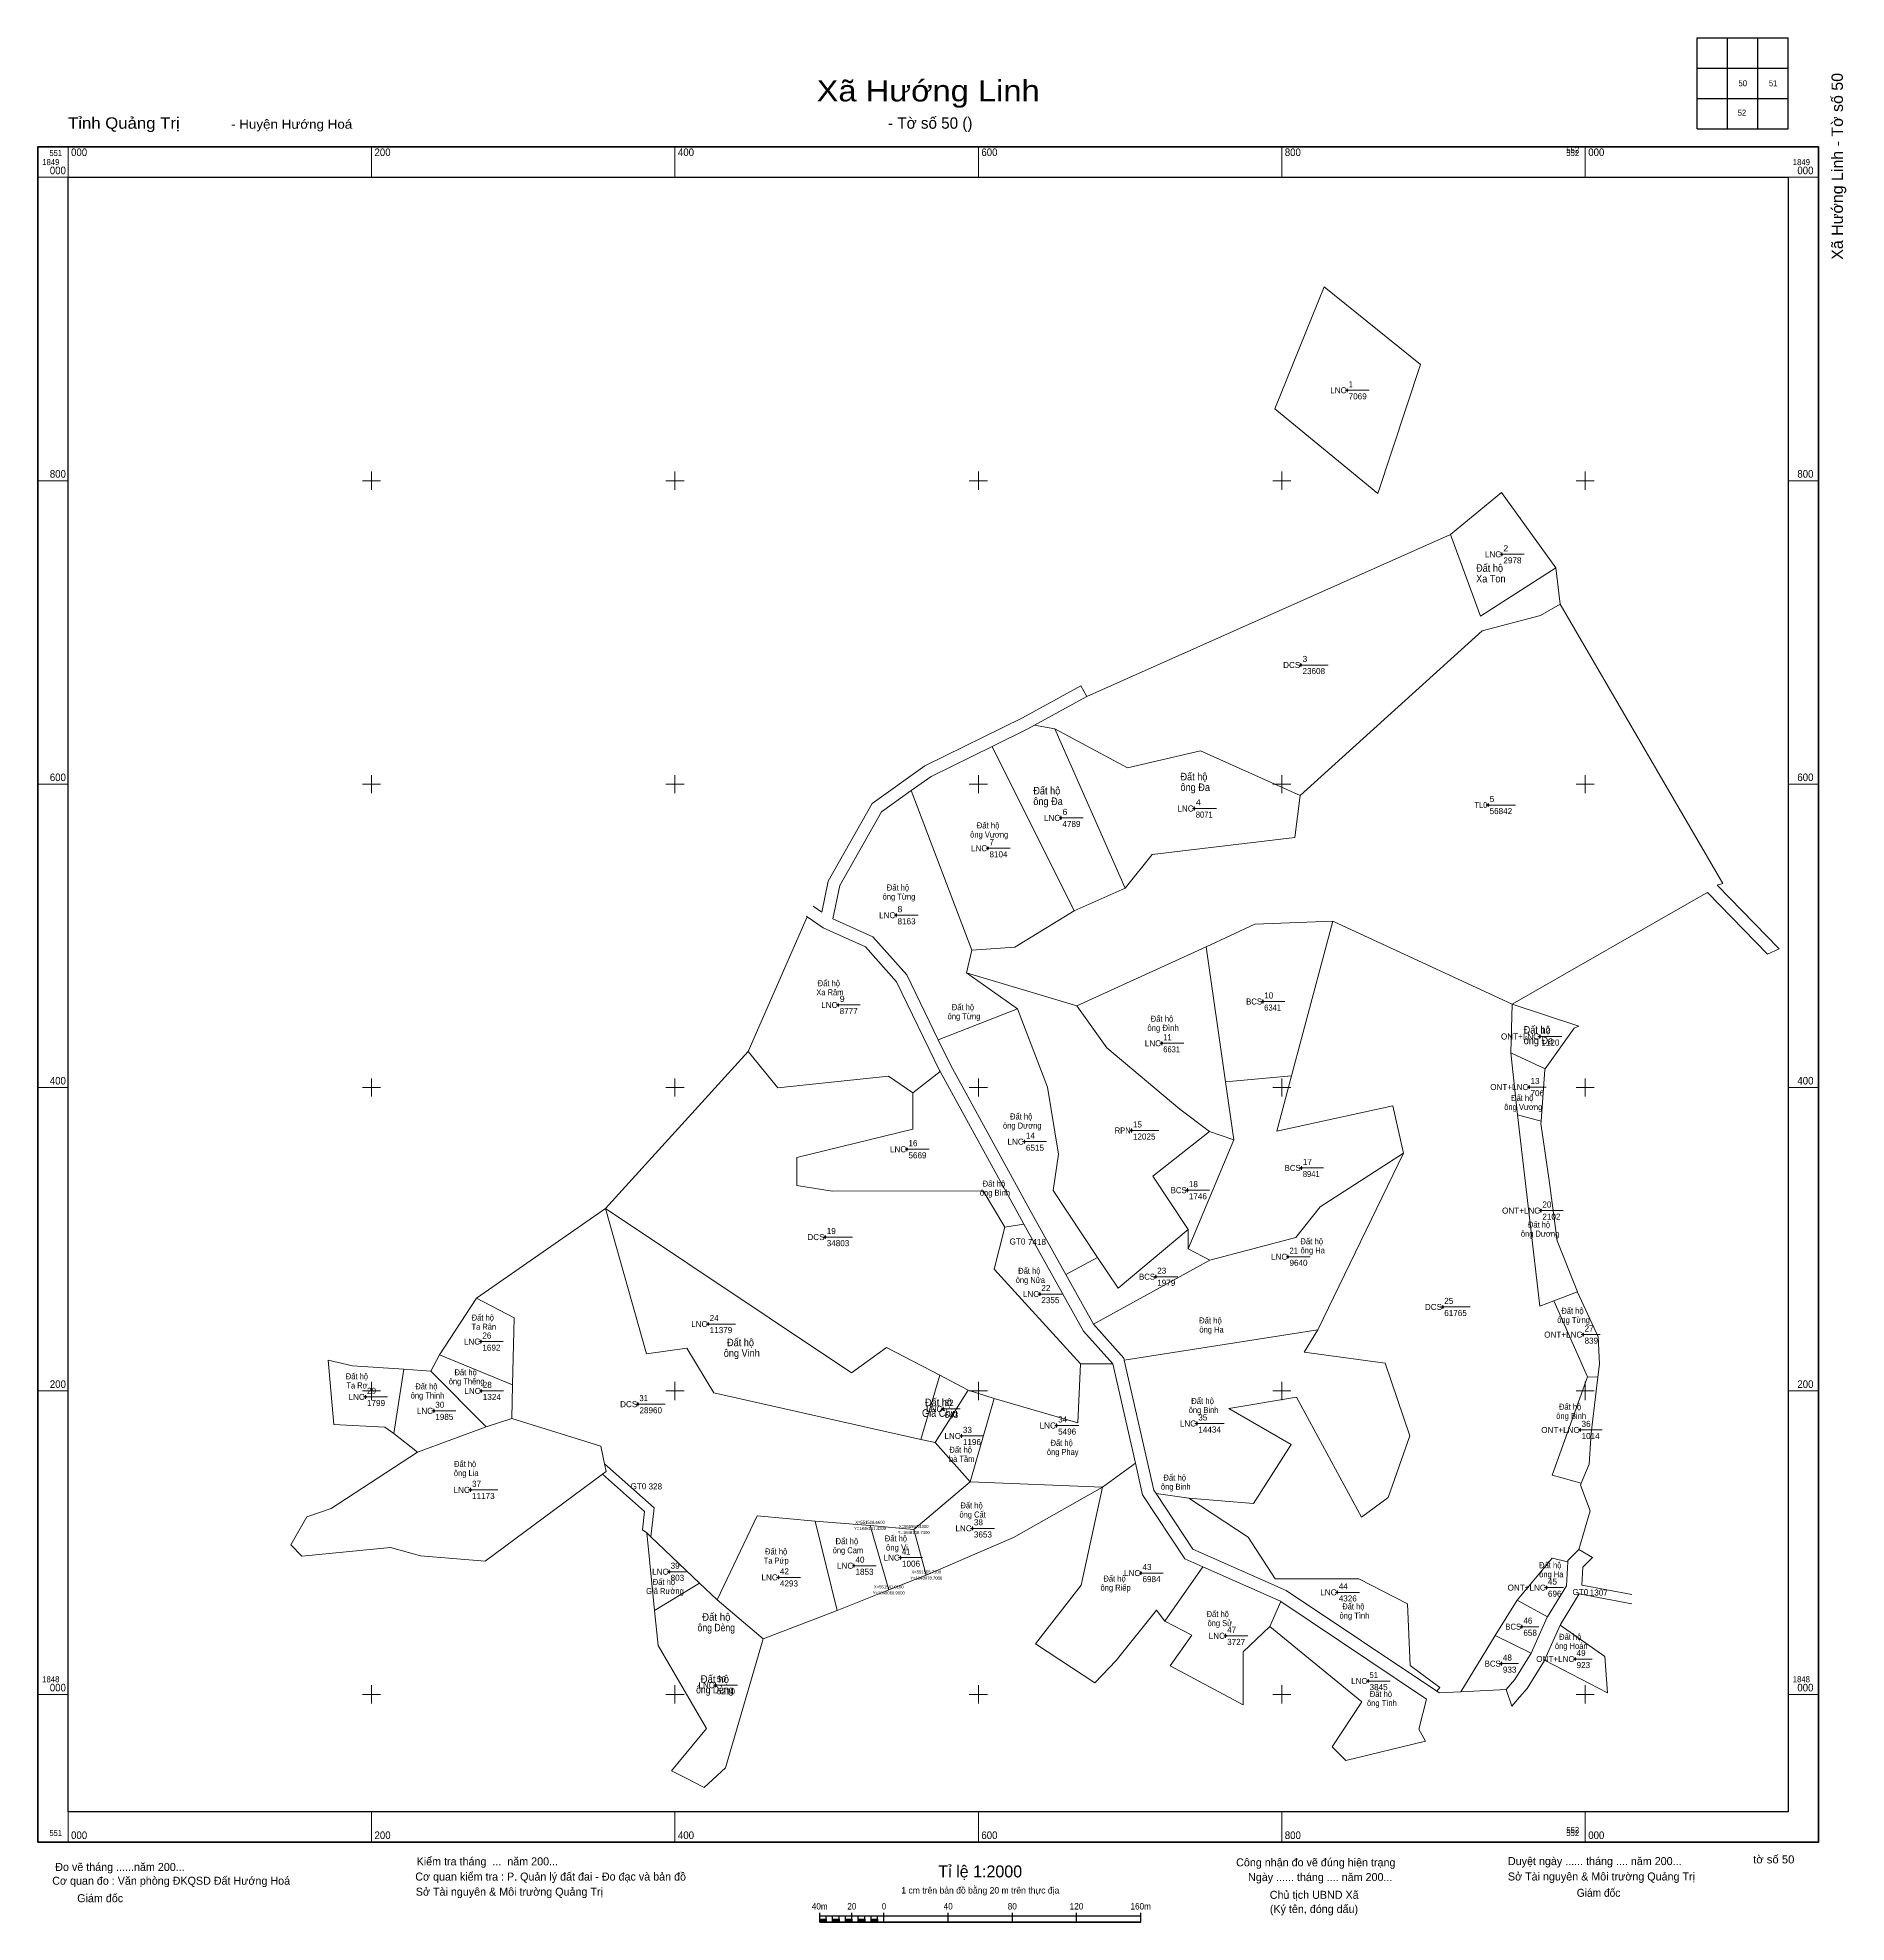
# Model space of a CAD drawing. Header units: metres. Extents: x 550980 to 552172, y 1847850 to 1849092.
import ezdxf
from ezdxf.enums import TextEntityAlignment as Align

# ---------------------------------------------------------------- set-up
doc = ezdxf.new("R2010")
doc.units = ezdxf.units.M
doc.header["$LTSCALE"] = 1.6
doc.layers.add('1', color=7, linetype='Continuous')
doc.layers.add('25', color=7, linetype='Continuous')
for name, color, linetype, lineweight in [('10', 7, 'Continuous', 13), ('11', 7, 'Continuous', 13), ('13', 7, 'Continuous', 13), ('22', 7, 'Continuous', 13), ('63', 7, 'Continuous', 13)]:
    doc.layers.add(name, color=color, linetype=linetype, lineweight=lineweight)

msp = doc.modelspace()

# ---------------------------------------------------------------- texts
at = {"layer": '1'}
for s, p in [('X=551528.6600', (551528.61, 1848112.42)), ('Y=1848111.4200', (551528.61, 1848108.42)), ('Y=1848108.7300', (551557.39, 1848105.73)), ('X=551557.4300', (551557.39, 1848109.73)), ('Y=1848078.7000', (551565.67, 1848075.7)), ('X=551565.7100', (551565.67, 1848079.7)), ('Y=1848068.9000', (551540.96, 1848065.9)), ('X=551541.0100', (551540.96, 1848069.9))]:
    msp.add_text(s, height=2, dxfattribs=at).set_placement(p, align=Align.CENTER)
at = {"layer": '13'}
for s, p in [('LNC', (551842.61, 1848857.6)), ('LNC', (551944.6, 1848749.48)), ('DCS', (551812.19, 1848676.51)), ('LNC', (551741.86, 1848581.92)), ('LNC', (551653.96, 1848575.74)), ('LNC', (551605.86, 1848555.74)), ('LNC', (551545.28, 1848511.59)), ('LNC', (551507.14, 1848452.43)), ('LNC', (551720.42, 1848427.2)), ('ONT+LNC', (551969.59, 1848431.65)), ('ONT+LNC', (551962.49, 1848398.32)), ('LNC', (551552.46, 1848357.32)), ('LNC', (551629.91, 1848362.33)), ('ONT+LNC', (551970.3, 1848316.89)), ('DCS', (551498.62, 1848299.45)), ('GT0', (551630.99, 1848296.52)), ('LNC', (551803.62, 1848286.49)), ('LNC', (551640.07, 1848261.89)), ('DCS', (551905.62, 1848253.37)), ('LNC', (551421.45, 1848242.12)), ('ONT+LNC', (551998.09, 1848235.16)), ('LNC', (551271.64, 1848230.55)), ('LNC', (551271.9, 1848198.05)), ('LNC', (551195.58, 1848194.08)), ('LNC', (551240.6, 1848184.93)), ('DCS', (551375.17, 1848189.31)), ('LNC', (551576.3, 1848186.18)), ('LNC', (551651.1, 1848175.25)), ('LNC', (551743.52, 1848176.57)), ('ONT+LNC', (551996.13, 1848172.32)), ('LNC', (551588.35, 1848168.35)), ('GT0', (551381.14, 1848135.22)), ('LNC', (551264.82, 1848132.8)), ('LNC', (551595.6, 1848107.43)), ('LNC', (551548.22, 1848088.16)), ('LNC', (551395.7, 1848078.85)), ('LNC', (551467.75, 1848075.13)), ('LNC', (551517.55, 1848082.82)), ('LNC', (551706.73, 1848077.98)), ('LNC', (551836.09, 1848065.26)), ('ONT+LNC', (551973.97, 1848068.39)), ('GT0', (552002.04, 1848065.48)), ('LNC', (551762.52, 1848036.61)), ('ONT+LNC', (551992.83, 1848021.33)), ('LNC', (551426.21, 1848004.06)), ('LNC', (551856.4, 1848006.83))]:
    msp.add_text(s, height=4, dxfattribs=at).set_placement(p, align=Align.RIGHT)
for s, width, p in [('1', 0.8, (551844.08, 1848861.6)), ('2', 1.05, (551946.07, 1848753.48)), ('3', 1.05, (551813.66, 1848680.51)), ('4', 1.1, (551743.33, 1848585.92)), ('5', 1.1, (551936.97, 1848588.23)), ('6', 1.1, (551655.43, 1848579.74)), ('8071', 0.9, (551743.33, 1848577.92)), ('8', 1.05, (551546.75, 1848515.59)), ('9', 1.1, (551508.61, 1848456.43)), ('6341', 0.9, (551788.45, 1848450.71)), ('6631', 0.9, (551721.89, 1848423.2)), ('11', 0.85, (551721.89, 1848431.2)), ('8941', 0.9, (551813.89, 1848341.01)), ('21', 0.85, (551805.09, 1848290.49)), ('31', 0.85, (551376.64, 1848193.31)), ('41', 0.85, (551549.69, 1848092.16)), ('51', 0.85, (551857.87, 1848010.83))]:
    msp.add_text(s, height=4, dxfattribs=dict(at, width=width)).set_placement(p)
for s, p in [('7069', (551844.08, 1848853.6)), ('2978', (551946.07, 1848745.48)), ('23608', (551813.66, 1848672.51)), ('4789', (551655.43, 1848571.74)), ('56842', (551936.97, 1848580.23)), ('7', (551607.33, 1848559.74)), ('8104', (551607.33, 1848551.74)), ('8163', (551546.75, 1848507.59)), ('10', (551788.45, 1848458.71)), ('8777', (551508.61, 1848448.43)), ('12', (551971.06, 1848435.65)), ('1120', (551971.06, 1848427.65)), ('13', (551963.96, 1848402.32)), ('706', (551963.96, 1848394.32)), ('15', (551701.87, 1848373.69)), ('16', (551553.93, 1848361.32)), ('6515', (551631.38, 1848358.33)), ('14', (551631.38, 1848366.33)), ('12025', (551701.87, 1848365.69)), ('5669', (551553.93, 1848353.32)), ('17', (551813.89, 1848349.01)), ('18', (551738.76, 1848334.34)), ('1746', (551738.76, 1848326.34)), ('20', (551971.77, 1848320.89)), ('2102', (551971.77, 1848312.89)), ('34803', (551500.09, 1848295.45)), ('19', (551500.09, 1848303.45)), ('7418', (551632.67, 1848296.24)), ('23', (551717.9, 1848277.31)), ('9640', (551805.09, 1848282.49)), ('22', (551641.54, 1848265.89)), ('2355', (551641.54, 1848257.89)), ('1979', (551717.9, 1848269.31)), ('24', (551422.92, 1848246.12)), ('25', (551907.09, 1848257.37)), ('61765', (551907.09, 1848249.37)), ('26', (551273.11, 1848234.55)), ('11379', (551422.92, 1848238.12)), ('27', (551999.56, 1848239.16)), ('1692', (551273.11, 1848226.55)), ('839', (551999.56, 1848231.16)), ('29', (551197.05, 1848198.08)), ('28', (551273.37, 1848202.05)), ('1799', (551197.05, 1848190.08)), ('30', (551242.07, 1848188.93)), ('1324', (551273.37, 1848194.05)), ('28960', (551376.64, 1848185.31)), ('32', (551577.77, 1848190.18)), ('1985', (551242.07, 1848180.93)), ('643', (551577.77, 1848182.18)), ('33', (551589.82, 1848172.35)), ('34', (551652.57, 1848179.25)), ('5496', (551652.57, 1848171.25)), ('35', (551744.99, 1848180.57)), ('14434', (551744.99, 1848172.57)), ('36', (551997.6, 1848176.32)), ('1196', (551589.82, 1848164.35)), ('1014', (551997.6, 1848168.32)), ('37', (551266.29, 1848136.8)), ('328', (551382.62, 1848135.11)), ('11173', (551266.29, 1848128.8)), ('38', (551597.07, 1848111.43)), ('3653', (551597.07, 1848103.43)), ('40', (551519.02, 1848086.82)), ('1006', (551549.69, 1848084.16)), ('39', (551397.17, 1848082.85)), ('803', (551397.17, 1848074.85)), ('42', (551469.22, 1848079.13)), ('1853', (551519.02, 1848078.82)), ('43', (551708.2, 1848081.98)), ('6984', (551708.2, 1848073.98)), ('45', (551975.44, 1848072.39)), ('4293', (551469.22, 1848071.13)), ('44', (551837.56, 1848069.26)), ('4326', (551837.56, 1848061.26)), ('696', (551975.44, 1848064.39)), ('1307', (552002.97, 1848065.14)), ('47', (551763.99, 1848040.61)), ('46', (551959.24, 1848046.63)), ('658', (551959.24, 1848038.63)), ('3727', (551763.99, 1848032.61)), ('48', (551945.73, 1848022.29)), ('49', (551994.3, 1848025.33)), ('933', (551945.73, 1848014.29)), ('923', (551994.3, 1848017.33)), ('50', (551427.68, 1848008.06)), ('5210', (551427.68, 1848000.06)), ('3845', (551857.87, 1848002.83))]:
    msp.add_text(s, height=4, dxfattribs=at).set_placement(p)
for s, width, p in [('TL0', 0.85, (551935.5, 1848584.23)), ('BCS', 0.95, (551786.98, 1848454.71)), ('RPN', 0.9, (551700.4, 1848369.69)), ('BCS', 0.95, (551812.42, 1848345.01)), ('BCS', 0.95, (551737.29, 1848330.34)), ('BCS', 0.95, (551716.43, 1848273.31)), ('BCS', 0.95, (551957.77, 1848042.63)), ('BCS', 0.95, (551944.26, 1848018.29))]:
    msp.add_text(s, height=4, dxfattribs=dict(at, width=width)).set_placement(p, align=Align.RIGHT)
at = {"layer": '25'}
for s, height, width, p in [('Đất hộ ', 5, 0.9, (551937.78, 1848739.94)), ('Xa Ton', 5, 0.9, (551937.79, 1848732.94)), ('Đất hộ ', 5, 0.9, (551645.95, 1848593.2)), ('Đất hộ ', 5, 0.9, (551742.95, 1848602.45)), ('ông Đa', 5, 0.9, (551742.94, 1848595.45)), ('ông Đa', 5, 0.9, (551645.94, 1848586.2)), ('Đất hộ', 4, 0.95, (551606.45, 1848570.78)), (' ông Vương', 4, 0.9, (551606.45, 1848564.78)), ('ông Từng', 4, 0.9, (551547.69, 1848523.85)), ('Đất hộ ', 4, 0.9, (551547.7, 1848529.85)), ('Xa Râm', 4, 0.9, (551502.14, 1848460.77)), ('Đất hộ ', 4, 0.9, (551502.14, 1848466.77)), ('ông Từng', 4, 0.9, (551590.54, 1848444.98)), ('Đất hộ ', 4, 0.9, (551590.54, 1848450.98)), (' ông Đình', 4, 0.95, (551721.04, 1848437.35)), ('Đất hộ', 4, 0.95, (551721.04, 1848443.35)), ('Đất hộ ', 5, 0.9, (551969.14, 1848435.56)), ('ông Đa', 5, 0.9, (551969.14, 1848428.56)), ('ông Vương', 4, 0.9, (551959.18, 1848385.19)), ('Đất hộ ', 4, 0.9, (551959.18, 1848391.19)), ('ông Dương', 4, 0.9, (551628.95, 1848372.94)), ('Đất hộ ', 4, 0.9, (551628.95, 1848378.94)), ('Đất hộ', 4, 0.95, (551610.25, 1848334.64)), (' ông Bình', 4, 0.9, (551610.25, 1848328.64)), ('Đất hộ ', 4, 0.9, (551970.24, 1848307.67)), ('Đất hộ', 4, 0.95, (551819.72, 1848296.69)), ('ông Dương', 4, 0.9, (551970.24, 1848301.67)), (' ông Ha', 4, 0.9, (551819.72, 1848290.69)), ('ông Nữa', 4, 0.85, (551634.28, 1848271.19)), ('Đất hộ ', 4, 0.9, (551634.28, 1848277.19)), ('Đất hộ ', 4, 0.9, (551274.06, 1848246.38)), ('Đất hộ ', 4, 0.9, (551992.31, 1848250.86)), ('Ta Rân', 4, 0.85, (551274.06, 1848240.38)), ('Đất hộ', 4, 0.95, (551753.01, 1848244.48)), (' ông Ha', 4, 0.9, (551753.02, 1848238.48)), ('ông Từng', 4, 0.9, (551992.31, 1848244.86)), ('ông Vinh', 5, 0.9, (551444.08, 1848222.51)), ('Đất hộ ', 5, 0.9, (551444.08, 1848229.51)), ('Đất hộ ', 4, 0.9, (551262.75, 1848210.32)), ('Đất hộ ', 4, 0.9, (551191.11, 1848207.64)), ('Ta Rơ ', 4, 0.85, (551191.11, 1848201.64)), ('Đất hộ ', 4, 0.9, (551236.89, 1848201.02)), ('ông Thếng', 4, 0.85, (551262.75, 1848204.32)), ('ông Thinh', 4, 0.9, (551236.89, 1848195.02)), ('Giã Chịu', 5, 0.9, (551574.57, 1848182.96)), ('Đất hộ ', 5, 0.9, (551574.58, 1848189.96)), (' ông Binh', 4, 0.9, (551747.78, 1848185.47)), ('Đất hộ', 4, 0.95, (551747.78, 1848191.47)), ('Đất hộ ', 4, 0.9, (551990.73, 1848187.58)), ('ông Binh', 4, 0.9, (551990.73, 1848181.58)), ('Đất hộ', 4, 0.95, (551588.33, 1848159.26)), ('Đất hộ ', 4, 0.9, (551655.61, 1848163.82)), ('Đất hộ ', 4, 0.9, (551262.44, 1848149.89)), (' bà Tầm', 4, 0.85, (551588.32, 1848153.26)), ('ông Phay', 4, 0.85, (551655.61, 1848157.82)), ('ông Lia', 4, 0.9, (551262.44, 1848143.89)), (' ông Binh', 4, 0.9, (551729.42, 1848134.93)), ('Đất hộ', 4, 0.95, (551729.42, 1848140.93)), ('Đất hộ ', 4, 0.9, (551596.22, 1848122.56)), ('ông Cất', 4, 0.85, (551596.22, 1848116.56)), ('Đất hộ', 4, 0.95, (551513.35, 1848099.01)), ('Đất hộ ', 4, 0.9, (551546.37, 1848100.81)), ('Ta Pứp ', 4, 0.85, (551467.44, 1848086.22)), ('Đất hộ ', 4, 0.9, (551467.44, 1848092.22)), (' ông Cam', 4, 0.85, (551513.35, 1848093.01)), ('ông Vi', 4, 0.95, (551546.37, 1848094.81)), ('Đất hộ ', 4, 0.9, (551393.45, 1848072.15)), ('Đất hộ ', 4, 0.9, (551690.48, 1848074.37)), ('Đất hộ ', 4, 0.9, (551977.65, 1848083.18)), ('ông Ha', 4, 0.9, (551977.65, 1848077.18)), ('Giã Rường', 4, 0.9, (551393.45, 1848066.15)), ('ông Riếp', 4, 0.9, (551690.47, 1848068.37)), ('Đất hộ', 5, 0.95, (551427.28, 1848048.54)), ('Đất hộ  ', 4, 0.9, (551759.18, 1848051)), ('ông Tình', 4, 0.9, (551847.87, 1848049.98)), ('Đất hộ ', 4, 0.9, (551847.87, 1848055.98)), ('ông Dèng', 5, 0.85, (551427.27, 1848041.54)), ('ông Sử', 4, 0.85, (551759.18, 1848045)), ('Đất hộ ', 4, 0.9, (551990.83, 1848035.95)), ('ông Hoán', 4, 0.9, (551990.82, 1848029.95)), ('ông Dèng', 5, 0.85, (551426.28, 1848000.63)), ('Đất hộ', 5, 0.95, (551426.29, 1848007.63)), ('Đất hộ ', 4, 0.9, (551866.02, 1847998.33)), ('ông Tình', 4, 0.9, (551866.02, 1847992.33))]:
    msp.add_text(s, height=height, dxfattribs=dict(at, width=width)).set_placement(p, align=Align.CENTER)
at = {"layer": '63'}
for s, height, width, p in [('Xã Hướng Linh', 14, 1.15, (551566.92, 1849050)), ('50', 4, 0.95, (552103.83, 1849060)), ('51', 4, 0.8, (552123.83, 1849060)), ('52', 4, 0.9, (552103.28, 1849040.55)), ('40m', 4.232, 0.95, (551495.47, 1847858.22)), ('20', 4.232, 0.95, (551516.62, 1847858.22)), ('0', 4.23, 0.9, (551537.8, 1847858.22)), ('40', 4.232, 0.95, (551580.12, 1847858.22)), ('80', 4.232, 0.95, (551622.4, 1847858.22)), ('120', 4.232, 0.95, (551664.69, 1847858.22)), ('160m', 4.232, 0.95, (551707.02, 1847858.22))]:
    msp.add_text(s, height=height, dxfattribs=dict(at, width=width)).set_placement(p, align=Align.CENTER)
at = {"layer": '63', "width": 1.05}
msp.add_text('Xã Hướng Linh - Tờ số 50', height=7.49, rotation=89.999, dxfattribs=at).set_placement((552169.83, 1849068.76), align=Align.RIGHT)
at = {"layer": '63'}
for s, height, width, p in [('Tỉnh Quảng Trị', 7.5, 1.1, (551000, 1849032)), (' - Huyện Hướng Hoá', 6, 1.1, (551105, 1849032)), ('1849', 4, 0.95, (550983, 1849008)), ('1849', 4, 0.95, (550983, 1849008)), ('000', 5, 0.95, (551002, 1849014)), ('200', 5, 0.95, (551202, 1849014)), ('400', 5, 0.95, (551402, 1849014)), ('600', 5, 0.95, (551602, 1849014)), ('800', 5, 0.95, (551802, 1849014)), ('000', 5, 0.95, (552002, 1849014)), ('1849', 4, 0.95, (552136.83, 1849008)), ('1849', 4, 0.95, (552136.83, 1849008)), ('000', 5, 0.95, (550988, 1849002)), ('000', 5, 0.95, (552139.83, 1849002)), ('800', 5, 0.95, (550988, 1848802)), ('800', 5, 0.95, (552139.83, 1848802)), ('600', 5, 0.95, (550988, 1848602)), ('600', 5, 0.95, (552139.83, 1848602)), ('400', 5, 0.95, (550988, 1848402)), ('400', 5, 0.95, (552139.83, 1848402)), ('200', 5, 0.95, (550988, 1848202)), ('200', 5, 0.95, (552139.83, 1848202)), ('1848', 4, 0.95, (550983, 1848008)), ('000', 5, 0.95, (550988, 1848002)), ('1848', 4, 0.95, (552136.83, 1848008)), ('000', 5, 0.95, (552139.83, 1848002)), ('000', 5, 0.95, (551002, 1847904.68)), ('200', 5, 0.95, (551202, 1847904.68)), ('400', 5, 0.95, (551402, 1847904.68)), ('600', 5, 0.95, (551602, 1847904.68)), ('800', 5, 0.95, (551802, 1847904.68)), ('000', 5, 0.95, (552002, 1847904.68)), ('tờ số 50', 5.29, 1.05, (552110.68, 1847888.61)), ('Giám đốc ', 5.29, 0.95, (551994.44, 1847866.6))]:
    msp.add_text(s, height=height, dxfattribs=dict(at, width=width)).set_placement(p)
for s, height, p in [(' - Tờ số 50 ()', 7.5, (551566.93, 1849032)), ('Tỉ lệ 1:2000', 7.902, (551601.24, 1847879.38)), ('1 cm trên bản đồ bằng 20 m trên thực địa', 4.232, (551601.29, 1847868.76))]:
    msp.add_text(s, height=height, dxfattribs=at).set_placement(p, align=Align.CENTER)
for s, width, p in [('552', 0.95, (551996, 1849016)), ('551', 0.85, (550996, 1849014)), ('552', 0.95, (551996, 1849014)), ('551', 0.85, (550996, 1847906.68)), ('552', 0.95, (551996, 1847908.68)), ('552', 0.95, (551996, 1847906.68))]:
    msp.add_text(s, height=4, dxfattribs=dict(at, width=width)).set_placement(p, align=Align.RIGHT)
for s, height, p in [('Đo vẽ tháng ......năm 200...', 5.29, (550991.57, 1847883.62)), ('Kiểm tra tháng  ...  năm 200...', 5.29, (551229.77, 1847887.3)), ('Công nhận đo vẽ đúng hiện trạng', 5.29, (551769.91, 1847886.64)), ('Duyệt ngày ...... tháng .... năm 200...', 5.29, (551949.07, 1847887.48)), ('Cơ quan đo : Văn phòng ĐKQSD Đất Hướng Hoá', 5.29, (550989.59, 1847874.54)), ('Cơ quan kiểm tra : P. Quản lý đất đai - Đo đạc và bản đồ', 5.29, (551228.87, 1847877.28)), ('Ngày ...... tháng .... năm 200...', 5.29, (551777.77, 1847876.94)), ('Sở Tài nguyên & Môi trường Quảng Trị', 5.29, (551949.04, 1847877.34)), ('Giám đốc', 5.29, (551006.05, 1847863.02)), ('Sở Tài nguyên & Môi trường Quảng Trị', 5.29, (551229.23, 1847867.32)), ('Chủ tịch UBND Xã', 5.29, (551792.08, 1847865.26)), ('(Ký tên, đóng dấu) ', 5.287, (551792.14, 1847855.94))]:
    msp.add_text(s, height=height, dxfattribs=at).set_placement(p)

# ---------------------------------------------------------------- hatches: boundary and pattern name
at = {"layer": '11'}
for points in [[(551843.23, 1848859.6, 1), (551842.93, 1848859.6, 1)], [(551945.22, 1848751.48, 1), (551944.92, 1848751.48, 1)], [(551812.81, 1848678.51, 1), (551812.51, 1848678.51, 1)], [(551936.12, 1848586.23, 1), (551935.82, 1848586.23, 1)], [(551654.58, 1848577.74, 1), (551654.28, 1848577.74, 1)], [(551742.48, 1848583.92, 1), (551742.18, 1848583.92, 1)], [(551606.48, 1848557.74, 1), (551606.18, 1848557.74, 1)], [(551545.9, 1848513.59, 1), (551545.6, 1848513.59, 1)], [(551507.76, 1848454.43, 1), (551507.46, 1848454.43, 1)], [(551787.6, 1848456.71, 1), (551787.3, 1848456.71, 1)], [(551721.04, 1848429.2, 1), (551720.74, 1848429.2, 1)], [(551970.21, 1848433.65, 1), (551969.91, 1848433.65, 1)], [(551963.11, 1848400.32, 1), (551962.81, 1848400.32, 1)], [(551630.53, 1848364.33, 1), (551630.23, 1848364.33, 1)], [(551701.02, 1848371.69, 1), (551700.72, 1848371.69, 1)], [(551553.08, 1848359.32, 1), (551552.78, 1848359.32, 1)], [(551813.04, 1848347.01, 1), (551812.74, 1848347.01, 1)], [(551737.91, 1848332.34, 1), (551737.61, 1848332.34, 1)], [(551970.92, 1848318.89, 1), (551970.62, 1848318.89, 1)], [(551499.24, 1848301.45, 1), (551498.94, 1848301.45, 1)], [(551804.24, 1848288.49, 1), (551803.94, 1848288.49, 1)], [(551717.05, 1848275.31, 1), (551716.75, 1848275.31, 1)], [(551640.69, 1848263.89, 1), (551640.39, 1848263.89, 1)], [(551906.24, 1848255.37, 1), (551905.94, 1848255.37, 1)], [(551422.07, 1848244.12, 1), (551421.77, 1848244.12, 1)], [(551998.71, 1848237.16, 1), (551998.41, 1848237.16, 1)], [(551272.26, 1848232.55, 1), (551271.96, 1848232.55, 1)], [(551272.52, 1848200.05, 1), (551272.22, 1848200.05, 1)], [(551196.2, 1848196.08, 1), (551195.9, 1848196.08, 1)], [(551375.79, 1848191.31, 1), (551375.49, 1848191.31, 1)], [(551576.92, 1848188.18, 1), (551576.62, 1848188.18, 1)], [(551241.22, 1848186.93, 1), (551240.92, 1848186.93, 1)], [(551651.72, 1848177.25, 1), (551651.42, 1848177.25, 1)], [(551744.14, 1848178.57, 1), (551743.84, 1848178.57, 1)], [(551588.97, 1848170.35, 1), (551588.67, 1848170.35, 1)], [(551996.75, 1848174.32, 1), (551996.45, 1848174.32, 1)], [(551265.44, 1848134.8, 1), (551265.14, 1848134.8, 1)], [(551596.22, 1848109.43, 1), (551595.92, 1848109.43, 1)], [(551548.84, 1848090.16, 1), (551548.54, 1848090.16, 1)], [(551396.32, 1848080.85, 1), (551396.02, 1848080.85, 1)], [(551468.37, 1848077.13, 1), (551468.07, 1848077.13, 1)], [(551518.17, 1848084.82, 1), (551517.87, 1848084.82, 1)], [(551707.35, 1848079.98, 1), (551707.05, 1848079.98, 1)], [(551836.71, 1848067.26, 1), (551836.41, 1848067.26, 1)], [(551974.59, 1848070.39, 1), (551974.29, 1848070.39, 1)], [(551763.14, 1848038.61, 1), (551762.84, 1848038.61, 1)], [(551958.39, 1848044.63, 1), (551958.09, 1848044.63, 1)], [(551944.88, 1848020.29, 1), (551944.58, 1848020.29, 1)], [(551993.45, 1848023.33, 1), (551993.15, 1848023.33, 1)], [(551426.83, 1848006.06, 1), (551426.53, 1848006.06, 1)], [(551857.02, 1848008.83, 1), (551856.72, 1848008.83, 1)]]:
    msp.add_hatch(color=256, dxfattribs=at).paths.add_polyline_path(points)
at = {"layer": '63'}
for points in [[(551495.48, 1847849.78), (551495.48, 1847851.92), (551499.76, 1847851.92), (551499.76, 1847849.78)], [(551503.98, 1847849.78), (551503.98, 1847851.92), (551508.18, 1847851.92), (551508.18, 1847849.78)], [(551512.4, 1847849.78), (551512.4, 1847851.92), (551516.68, 1847851.92), (551516.68, 1847849.78)], [(551520.88, 1847849.78), (551520.88, 1847851.92), (551525.12, 1847851.92), (551525.12, 1847849.78)], [(551529.38, 1847849.78), (551529.38, 1847851.92), (551533.6, 1847851.92), (551533.6, 1847849.78)]]:
    msp.add_hatch(color=256, dxfattribs=at).paths.add_polyline_path(points)

# ---------------------------------------------------------------- linework, layer by layer
at = {"layer": '10'}
for p, q in [((551863.34, 1848791.51), (551891.5, 1848876.67)), ((551671.44, 1848657.7), (551911.22, 1848764.47)), ((551980.59, 1848742.51), (551983.59, 1848718.6)), ((551970.63, 1848711.06), (551932.05, 1848701.06)), ((551970.63, 1848711.06), (551983.59, 1848718.6)), ((551932.05, 1848701.06), (551812.18, 1848592.56)), ((551667.61, 1848664.72), (551671.44, 1848657.7)), ((551637.01, 1848638.91), (551650.34, 1848636.43)), ((551696.81, 1848531.41), (551650.34, 1848636.43)), ((551609.05, 1848624.89), (551663.07, 1848516.58)), ((551812.18, 1848592.56), (551746.35, 1848621.91)), ((551696.81, 1848531.41), (551714.53, 1848553.59)), ((551663.07, 1848516.58), (551696.81, 1848531.41)), ((552077.69, 1848526.94), (551951.79, 1848454.98)), ((552087.07, 1848533.44), (552127.78, 1848491.41)), ((551487.26, 1848512.43), (551486.63, 1848512.86)), ((551491.17, 1848519.45), (551496.87, 1848515.53)), ((551833.71, 1848509.62), (551951.79, 1848454.98)), ((551762.87, 1848403.8), (551750.21, 1848492.81)), ((551573.53, 1848431.5), (551552.79, 1848474.27)), ((551625.91, 1848451.94), (551573.53, 1848431.5)), ((551992.8, 1848439.14), (551973.59, 1848412.32)), ((551995.89, 1848440.39), (551992.8, 1848439.14)), ((551574.82, 1848410.59), (551574.44, 1848411.28)), ((551973.33, 1848411.95), (551970.89, 1848377.86)), ((551973.59, 1848412.32), (551973.33, 1848411.95)), ((551556.73, 1848396.44), (551574.82, 1848410.59)), ((551628.42, 1848312.9), (551574.82, 1848410.59)), ((551768.31, 1848365.6), (551762.87, 1848403.8)), ((551880.3, 1848356.65), (551873.11, 1848387.99)), ((551970.89, 1848377.86), (551970.78, 1848376.34)), ((551752.3, 1848371.09), (551715.04, 1848341.49)), ((551768.31, 1848365.6), (551752.3, 1848371.09)), ((551823.71, 1848240.32), (551880.3, 1848356.65)), ((551880.3, 1848356.65), (551825.29, 1848321.47)), ((551715.04, 1848341.49), (551738.23, 1848306.51)), ((551617.37, 1848308.06), (551603.1, 1848332)), ((551354.29, 1848320.33), (551269.12, 1848261.1)), ((551628.42, 1848312.9), (551630.05, 1848309.97)), ((551657.74, 1848276.73), (551635.28, 1848317.02)), ((551617.37, 1848308.06), (551630.05, 1848309.97)), ((551738.23, 1848306.51), (551738.27, 1848293.6)), ((551678.63, 1848287.98), (551657.74, 1848276.73)), ((551752.5, 1848286.25), (551675.92, 1848244.12)), ((551244.94, 1848223.78), (551269.12, 1848261.1)), ((551269.12, 1848261.1), (551294.04, 1848248.25)), ((551979.38, 1848259.39), (552001.55, 1848209.41)), ((551294.04, 1848248.25), (551292.85, 1848204)), ((551823.71, 1848240.32), (551696.19, 1848220.33)), ((551214.81, 1848171.87), (551221.35, 1848214.3)), ((551221.35, 1848214.3), (551239.02, 1848213.08)), ((551239.02, 1848213.08), (551244.94, 1848223.78)), ((551275.57, 1848176.32), (551239.02, 1848213.08)), ((551292.85, 1848204), (551244.94, 1848223.78)), ((551667.36, 1848217.81), (551688.56, 1848217.82)), ((552008.34, 1848209.04), (552009.36, 1848217.68)), ((551292.85, 1848204), (551292.42, 1848181.85)), ((551574.51, 1848210.43), (551562.16, 1848167.91)), ((551593.28, 1848200.54), (551571.51, 1848165.93)), ((551574.51, 1848210.43), (551593.28, 1848200.54)), ((551610.46, 1848195.09), (551593.28, 1848200.54)), ((552008.34, 1848209.04), (552001.55, 1848209.41)), ((552008.34, 1848209.04), (552003.99, 1848172.3)), ((551562.16, 1848167.91), (551425.68, 1848198.78)), ((551594.67, 1848140.17), (551610.46, 1848195.09)), ((551214.81, 1848171.87), (551208.9, 1848176.12)), ((551275.57, 1848176.32), (551230.27, 1848159.57)), ((551292.42, 1848181.85), (551275.57, 1848176.32)), ((551351.12, 1848163.55), (551292.42, 1848181.85)), ((551230.27, 1848159.57), (551214.81, 1848171.87)), ((551351.12, 1848163.55), (551353.64, 1848151.92)), ((551571.51, 1848165.93), (551562.16, 1848167.91)), ((551571.51, 1848165.93), (551594.67, 1848140.17)), ((551230.27, 1848159.57), (551173.48, 1848122.55)), ((551386.31, 1848122.92), (551353.64, 1848151.92)), ((551353.64, 1848151.92), (551354.72, 1848146.96)), ((551703.49, 1848152.38), (551681.77, 1848136.69)), ((551352.25, 1848145.13), (551354.72, 1848146.96)), ((551681.77, 1848136.69), (551594.67, 1848140.17)), ((551997.38, 1848139.24), (551996.86, 1848138)), ((551681.77, 1848136.69), (551623.2, 1848103.35)), ((551736.06, 1848089.39), (551708.26, 1848131.47)), ((551738.67, 1848129.45), (551717.27, 1848132.36)), ((551738.67, 1848129.45), (551781.33, 1848125.87)), ((551384.2, 1848103.85), (551386.31, 1848122.92)), ((551381.47, 1848106.45), (551378.68, 1848108.47)), ((551381.47, 1848106.45), (551384.2, 1848103.85)), ((551386.57, 1848055.26), (551381.47, 1848106.45)), ((551623.2, 1848103.35), (551565.71, 1848078.7)), ((551747.9, 1848084.16), (551736.06, 1848089.39)), ((551978.29, 1848089.77), (551955.12, 1848062.19)), ((551988.53, 1848087.32), (551978.29, 1848089.77)), ((551995.87, 1848095.57), (552004.75, 1848090.3)), ((551722.87, 1848048.27), (551747.9, 1848084.16)), ((551799.08, 1848061.55), (551747.9, 1848084.16)), ((551988.53, 1848087.32), (551987.66, 1848071.67)), ((551416.12, 1848073.42), (551386.57, 1848055.26)), ((551987.66, 1848071.67), (551975.05, 1848051.02)), ((551386.57, 1848055.26), (551388.86, 1848032.23)), ((551427.79, 1848062.3), (551458.07, 1848036.56)), ((551506.84, 1848055.41), (551458.07, 1848036.56)), ((551799.41, 1848061.33), (551799.08, 1848061.55)), ((551799.41, 1848061.33), (551895.46, 1847996.97)), ((551955.12, 1848062.19), (551975.05, 1848051.02)), ((551792.2, 1848044.75), (551852.75, 1847995.1)), ((551964.29, 1848027.08), (551940.73, 1848038.81)), ((551983.57, 1848045.65), (551973.23, 1848022.54)), ((551983.57, 1848045.65), (551983.81, 1848046.18)), ((551983.57, 1848045.65), (552012.89, 1848024.99)), ((551458.07, 1848036.56), (551433.39, 1847951.66)), ((551676.76, 1848007.58), (551637.59, 1848033.3)), ((551964.29, 1848027.08), (551964.39, 1848027.24)), ((551676.76, 1848007.58), (551690.94, 1848022.37)), ((551774.55, 1847993.06), (551726.5, 1848018.77)), ((551973.23, 1848022.54), (552014.73, 1848001.02)), ((552014.73, 1848001.02), (552012.89, 1848024.99)), ((551902.09, 1848002.17), (551904.27, 1848004.45)), ((551917.93, 1848001.78), (551903.64, 1848001.13)), ((551917.93, 1848001.78), (551947.84, 1848003.14)), ((551412.14, 1847942.35), (551408.23, 1847944.37))]:
    msp.add_line(p, q, dxfattribs=at)
for points in [[(551863.34, 1848791.51), (551795.34, 1848847.28), (551827.87, 1848927.69), (551891.5, 1848876.67)], [(551980.59, 1848742.51), (551944.92, 1848792.21), (551911.22, 1848764.47)], [(551980.59, 1848742.51), (551931, 1848710.75), (551911.22, 1848764.47)], [(552087.07, 1848533.44), (552090.68, 1848534.43), (551983.59, 1848718.6)], [(551667.61, 1848664.72), (551629.05, 1848643.68), (551564.83, 1848612.02), (551530.11, 1848587.24), (551501.06, 1848536.06), (551496.87, 1848515.53)], [(551555.72, 1848595.69), (551568.92, 1848605.11), (551609.05, 1848624.89), (551632.56, 1848636.48), (551637.01, 1848638.91), (551671.44, 1848657.7)], [(551650.34, 1848636.43), (551698.39, 1848610.72), (551746.35, 1848621.91)], [(551555.72, 1848595.69), (551536.2, 1848581.75), (551508.64, 1848533.21), (551504.14, 1848511.13), (551530.47, 1848499.26), (551552.79, 1848474.27)], [(551555.72, 1848595.69), (551595.6, 1848490.59), (551592.23, 1848475.72)], [(551812.18, 1848592.56), (551808.7, 1848564.88), (551714.53, 1848553.59)], [(552077.69, 1848526.94), (552080.62, 1848528.61), (552120.15, 1848487.81), (552127.78, 1848491.41)], [(551487.26, 1848512.43), (551448.24, 1848423.84), (551467.85, 1848399.91)], [(551487.26, 1848512.43), (551497.61, 1848505.31), (551525.62, 1848492.67), (551546.08, 1848469.77), (551574.44, 1848411.28)], [(551595.6, 1848490.59), (551624.03, 1848492.51), (551663.07, 1848516.58)], [(551762.87, 1848403.8), (551806.5, 1848407.77), (551833.71, 1848509.62), (551782.17, 1848507.65), (551750.21, 1848492.81)], [(551750.21, 1848492.81), (551665, 1848453.87), (551684.62, 1848426.26)], [(551665, 1848453.87), (551592.23, 1848475.72), (551625.91, 1848451.94), (551645.58, 1848400.34)], [(551995.89, 1848440.39), (551951.79, 1848454.98), (551950.98, 1848422.79), (551973.59, 1848412.32)], [(551448.24, 1848423.84), (551354.29, 1848320.33), (551516.3, 1848211.91)], [(551573.53, 1848431.5), (551581.59, 1848414.89), (551635.28, 1848317.02)], [(551752.3, 1848371.09), (551732.71, 1848385.8), (551684.62, 1848426.26)], [(551950.98, 1848422.79), (551955.43, 1848381.95), (551970.89, 1848377.86)], [(551556.73, 1848396.44), (551540.7, 1848407.47), (551467.85, 1848399.91)], [(551678.63, 1848287.98), (551649.31, 1848332.11), (551652.8, 1848356.1), (551645.58, 1848400.34)], [(551806.5, 1848407.77), (551796.73, 1848371.2), (551873.11, 1848387.99)], [(551556.73, 1848396.44), (551556.78, 1848372.46), (551480.4, 1848353.83), (551480.45, 1848335.39), (551503.56, 1848331.75), (551603.1, 1848332)], [(551955.43, 1848381.95), (551970.03, 1848255.84), (551979.38, 1848259.39), (551994.9, 1848265.28)], [(551994.9, 1848265.28), (551981.44, 1848298.88), (551976.23, 1848338.64), (551970.78, 1848376.34)], [(551768.31, 1848365.6), (551738.27, 1848293.6), (551752.5, 1848286.25)], [(551354.29, 1848320.33), (551381.19, 1848224.49), (551407.84, 1848228.24), (551425.68, 1848198.78)], [(551752.5, 1848286.25), (551809.34, 1848301.15), (551825.29, 1848321.47)], [(551610.46, 1848195.09), (551665.67, 1848179.07), (551667.36, 1848217.81), (551610.33, 1848280.38), (551617.37, 1848308.06)], [(551630.05, 1848309.97), (551669.35, 1848239.47), (551688.56, 1848217.82), (551703.49, 1848152.38), (551708.26, 1848131.47)], [(551678.63, 1848287.98), (551692.12, 1848267.67), (551738.23, 1848306.51)], [(551717.27, 1848132.36), (551715.74, 1848134.68), (551696.19, 1848220.33), (551695.9, 1848221.59), (551675.92, 1848244.12), (551657.74, 1848276.73)], [(551994.9, 1848265.28), (551995, 1848265.02), (552008.57, 1848235.67), (552009.36, 1848217.68)], [(551823.71, 1848240.32), (551814.86, 1848225.55), (551868.2, 1848218.3), (551884.31, 1848170.39), (551870.19, 1848129.78), (551852.45, 1848116.83), (551809.6, 1848196.02), (551765.18, 1848188.54), (551806.12, 1848164.66), (551781.33, 1848125.87)], [(551574.51, 1848210.43), (551539.36, 1848228.56), (551516.3, 1848211.91)], [(551221.35, 1848214.3), (551187.47, 1848216.64), (551171.47, 1848220.29), (551175.13, 1848177.88), (551208.9, 1848176.12)], [(551997.38, 1848139.24), (551978.31, 1848144.59), (552001.55, 1848209.41)], [(551997.38, 1848139.24), (552002.64, 1848151.71), (552003.99, 1848172.3)], [(551352.25, 1848145.13), (551274.88, 1848087.75), (551232.21, 1848091.34), (551212.65, 1848096.82), (551154.01, 1848091.15), (551146.88, 1848098.51), (551157.5, 1848116.98), (551173.48, 1848122.55)], [(551352.25, 1848145.13), (551380.01, 1848120.49), (551378.68, 1848108.47)], [(551384.2, 1848103.85), (551416.12, 1848073.42), (551427.79, 1848062.3), (551454.32, 1848117.7), (551492.51, 1848114.24), (551528.66, 1848111.42), (551557.43, 1848108.73), (551594.67, 1848140.17)], [(551995.87, 1848095.57), (552003.24, 1848120.96), (551996.86, 1848138)], [(551681.77, 1848136.69), (551667.71, 1848072.11), (551637.59, 1848033.3)], [(551717.27, 1848132.36), (551741.45, 1848095.76), (551802.95, 1848068.59)], [(551738.67, 1848129.45), (551777.83, 1848103.73), (551795.67, 1848076.11), (551850.77, 1848076.25), (551882.81, 1848059.73), (551884.68, 1848019.15), (551904.27, 1848004.45)], [(551541.01, 1848068.9), (551506.84, 1848055.41), (551492.51, 1848114.24)], [(551557.43, 1848108.73), (551565.71, 1848078.7), (551541.01, 1848068.9), (551528.66, 1848111.42)], [(551995.87, 1848095.57), (551988.59, 1848088.32), (551988.53, 1848087.32)], [(552004.75, 1848090.3), (551998.35, 1848083.93), (551997.69, 1848071.98), (552030.83, 1848065.88)], [(551903.64, 1848001.13), (551902.09, 1848002.17), (551802.95, 1848068.59)], [(552030.83, 1848059.77), (551996.02, 1848066.18), (551983.81, 1848046.18)], [(551722.87, 1848048.27), (551717.52, 1848055.63), (551690.94, 1848022.37)], [(551774.55, 1847993.06), (551774.46, 1848028.1), (551792.2, 1848044.75), (551799.41, 1848061.33)], [(551917.93, 1848001.78), (551940.73, 1848038.81), (551955.12, 1848062.19)], [(551975.05, 1848051.02), (551974.96, 1848050.88), (551964.39, 1848027.24)], [(551722.87, 1848048.27), (551740.67, 1848039.09), (551726.5, 1848018.77)], [(551408.23, 1847944.37), (551397.85, 1847949.73), (551420.89, 1847977.45), (551388.86, 1848032.23)], [(551947.84, 1848003.14), (551953.71, 1848009.76), (551964.29, 1848027.08)], [(551973.23, 1848022.54), (551973.19, 1848022.44), (551961.81, 1848003.82)], [(551947.84, 1848003.14), (551951.61, 1847992.3), (551956.72, 1847998.07), (551961.81, 1848003.82)], [(551894.79, 1847969.21), (551842.18, 1847956.34), (551833.27, 1847965.54), (551852.75, 1847995.1)], [(551895.46, 1847996.97), (551890.28, 1847977.11), (551894.79, 1847969.21)], [(551412.14, 1847942.35), (551419.2, 1847938.71), (551433.39, 1847951.66)]]:
    msp.add_lwpolyline(points, dxfattribs=at)
at = {"layer": '11'}
for p, q in [((551842.45, 1848859.6), (551841.83, 1848859.6)), ((551843.08, 1848860.85), (551843.08, 1848860.22)), ((551843.08, 1848858.98), (551843.08, 1848858.35)), ((551844.33, 1848859.6), (551843.7, 1848859.6)), ((551944.44, 1848751.48), (551943.82, 1848751.48)), ((551945.07, 1848752.73), (551945.07, 1848752.1)), ((551945.07, 1848750.86), (551945.07, 1848750.23)), ((551946.32, 1848751.48), (551945.69, 1848751.48)), ((551812.04, 1848678.51), (551811.41, 1848678.51)), ((551812.66, 1848679.76), (551812.66, 1848679.14)), ((551812.66, 1848677.88), (551812.66, 1848677.26)), ((551813.91, 1848678.51), (551813.28, 1848678.51)), ((551742.33, 1848585.17), (551742.33, 1848584.54)), ((551935.34, 1848586.23), (551934.72, 1848586.23)), ((551935.97, 1848587.48), (551935.97, 1848586.86)), ((551935.97, 1848585.6), (551935.97, 1848584.98)), ((551937.22, 1848586.23), (551936.6, 1848586.23)), ((551653.81, 1848577.74), (551653.18, 1848577.74)), ((551654.43, 1848578.99), (551654.43, 1848578.36)), ((551654.43, 1848577.12), (551654.43, 1848576.49)), ((551655.68, 1848577.74), (551655.06, 1848577.74)), ((551741.7, 1848583.92), (551741.08, 1848583.92)), ((551742.33, 1848583.3), (551742.33, 1848582.67)), ((551743.58, 1848583.92), (551742.95, 1848583.92)), ((551605.7, 1848557.74), (551605.08, 1848557.74)), ((551606.33, 1848558.99), (551606.33, 1848558.36)), ((551606.33, 1848557.12), (551606.33, 1848556.49)), ((551607.58, 1848557.74), (551606.95, 1848557.74)), ((551545.12, 1848513.59), (551544.5, 1848513.59)), ((551545.75, 1848514.84), (551545.75, 1848514.22)), ((551545.75, 1848512.96), (551545.75, 1848512.34)), ((551547, 1848513.59), (551546.38, 1848513.59)), ((551506.98, 1848454.43), (551506.36, 1848454.43)), ((551507.61, 1848455.68), (551507.61, 1848455.06)), ((551507.61, 1848453.8), (551507.61, 1848453.18)), ((551508.86, 1848454.43), (551508.24, 1848454.43)), ((551786.82, 1848456.71), (551786.2, 1848456.71)), ((551787.45, 1848457.96), (551787.45, 1848457.34)), ((551787.45, 1848456.08), (551787.45, 1848455.46)), ((551788.7, 1848456.71), (551788.07, 1848456.71)), ((551720.26, 1848429.2), (551719.64, 1848429.2)), ((551720.89, 1848430.45), (551720.89, 1848429.82)), ((551720.89, 1848428.58), (551720.89, 1848427.95)), ((551722.14, 1848429.2), (551721.52, 1848429.2)), ((551969.44, 1848433.65), (551968.81, 1848433.65)), ((551970.06, 1848434.9), (551970.06, 1848434.28)), ((551970.06, 1848433.02), (551970.06, 1848432.4)), ((551971.31, 1848433.65), (551970.69, 1848433.65)), ((551962.34, 1848400.32), (551961.71, 1848400.32)), ((551962.96, 1848401.57), (551962.96, 1848400.94)), ((551962.96, 1848399.7), (551962.96, 1848399.07)), ((551964.21, 1848400.32), (551963.58, 1848400.32)), ((551629.76, 1848364.33), (551629.13, 1848364.33)), ((551630.38, 1848365.58), (551630.38, 1848364.96)), ((551630.38, 1848363.7), (551630.38, 1848363.08)), ((551631.63, 1848364.33), (551631, 1848364.33)), ((551700.24, 1848371.69), (551699.62, 1848371.69)), ((551700.87, 1848372.94), (551700.87, 1848372.32)), ((551700.87, 1848371.06), (551700.87, 1848370.44)), ((551702.12, 1848371.69), (551701.5, 1848371.69)), ((551552.31, 1848359.32), (551551.68, 1848359.32)), ((551552.93, 1848360.57), (551552.93, 1848359.94)), ((551552.93, 1848358.7), (551552.93, 1848358.07)), ((551554.18, 1848359.32), (551553.56, 1848359.32)), ((551812.26, 1848347.01), (551811.64, 1848347.01)), ((551812.89, 1848348.26), (551812.89, 1848347.64)), ((551812.89, 1848346.38), (551812.89, 1848345.76)), ((551814.14, 1848347.01), (551813.52, 1848347.01)), ((551737.14, 1848332.34), (551736.51, 1848332.34)), ((551737.76, 1848333.59), (551737.76, 1848332.96)), ((551737.76, 1848331.72), (551737.76, 1848331.09)), ((551739.01, 1848332.34), (551738.38, 1848332.34)), ((551970.14, 1848318.89), (551969.52, 1848318.89)), ((551970.77, 1848320.14), (551970.77, 1848319.52)), ((551970.77, 1848318.26), (551970.77, 1848317.64)), ((551972.02, 1848318.89), (551971.4, 1848318.89)), ((551498.46, 1848301.45), (551497.84, 1848301.45)), ((551499.09, 1848302.7), (551499.09, 1848302.08)), ((551499.09, 1848300.82), (551499.09, 1848300.2)), ((551500.34, 1848301.45), (551499.72, 1848301.45)), ((551803.46, 1848288.49), (551802.84, 1848288.49)), ((551804.09, 1848289.74), (551804.09, 1848289.12)), ((551804.09, 1848287.86), (551804.09, 1848287.24)), ((551805.34, 1848288.49), (551804.72, 1848288.49)), ((551716.28, 1848275.31), (551715.65, 1848275.31)), ((551716.9, 1848276.56), (551716.9, 1848275.94)), ((551716.9, 1848274.68), (551716.9, 1848274.06)), ((551718.15, 1848275.31), (551717.52, 1848275.31)), ((551639.92, 1848263.89), (551639.29, 1848263.89)), ((551640.54, 1848265.14), (551640.54, 1848264.52)), ((551640.54, 1848263.26), (551640.54, 1848262.64)), ((551641.79, 1848263.89), (551641.16, 1848263.89)), ((551905.46, 1848255.37), (551904.84, 1848255.37)), ((551906.09, 1848256.62), (551906.09, 1848256)), ((551906.09, 1848254.74), (551906.09, 1848254.12)), ((551907.34, 1848255.37), (551906.72, 1848255.37)), ((551421.3, 1848244.12), (551420.67, 1848244.12)), ((551421.92, 1848245.37), (551421.92, 1848244.74)), ((551421.92, 1848243.5), (551421.92, 1848242.87)), ((551423.17, 1848244.12), (551422.55, 1848244.12)), ((551997.94, 1848237.16), (551997.31, 1848237.16)), ((551998.56, 1848238.41), (551998.56, 1848237.78)), ((551999.81, 1848237.16), (551999.19, 1848237.16)), ((551271.48, 1848232.55), (551270.86, 1848232.55)), ((551272.11, 1848233.8), (551272.11, 1848233.18)), ((551272.11, 1848231.92), (551272.11, 1848231.3)), ((551273.36, 1848232.55), (551272.74, 1848232.55)), ((551998.56, 1848236.54), (551998.56, 1848235.91)), ((551271.74, 1848200.05), (551271.12, 1848200.05)), ((551272.37, 1848201.3), (551272.37, 1848200.68)), ((551273.62, 1848200.05), (551273, 1848200.05)), ((551195.43, 1848196.08), (551194.8, 1848196.08)), ((551196.05, 1848197.33), (551196.05, 1848196.7)), ((551196.05, 1848195.46), (551196.05, 1848194.83)), ((551197.3, 1848196.08), (551196.68, 1848196.08)), ((551241.07, 1848188.18), (551241.07, 1848187.56)), ((551272.37, 1848199.42), (551272.37, 1848198.8)), ((551375.02, 1848191.31), (551374.39, 1848191.31)), ((551375.64, 1848192.56), (551375.64, 1848191.94)), ((551375.64, 1848190.68), (551375.64, 1848190.06)), ((551376.89, 1848191.31), (551376.26, 1848191.31)), ((551576.14, 1848188.18), (551575.52, 1848188.18)), ((551576.77, 1848189.43), (551576.77, 1848188.8)), ((551576.77, 1848187.56), (551576.77, 1848186.93)), ((551578.02, 1848188.18), (551577.4, 1848188.18)), ((551240.44, 1848186.93), (551239.82, 1848186.93)), ((551241.07, 1848186.3), (551241.07, 1848185.68)), ((551242.32, 1848186.93), (551241.69, 1848186.93)), ((551650.94, 1848177.25), (551650.32, 1848177.25)), ((551651.57, 1848178.5), (551651.57, 1848177.88)), ((551651.57, 1848176.62), (551651.57, 1848176)), ((551652.82, 1848177.25), (551652.19, 1848177.25)), ((551743.36, 1848178.57), (551742.74, 1848178.57)), ((551743.99, 1848179.82), (551743.99, 1848179.2)), ((551743.99, 1848177.94), (551743.99, 1848177.32)), ((551745.24, 1848178.57), (551744.62, 1848178.57)), ((551996.6, 1848175.57), (551996.6, 1848174.94)), ((551588.19, 1848170.35), (551587.57, 1848170.35)), ((551588.82, 1848171.6), (551588.82, 1848170.98)), ((551588.82, 1848169.72), (551588.82, 1848169.1)), ((551590.07, 1848170.35), (551589.44, 1848170.35)), ((551995.98, 1848174.32), (551995.35, 1848174.32)), ((551996.6, 1848173.7), (551996.6, 1848173.07)), ((551997.85, 1848174.32), (551997.22, 1848174.32)), ((551264.66, 1848134.8), (551264.04, 1848134.8)), ((551265.29, 1848136.05), (551265.29, 1848135.42)), ((551265.29, 1848134.18), (551265.29, 1848133.55)), ((551266.54, 1848134.8), (551265.92, 1848134.8)), ((551595.44, 1848109.43), (551594.82, 1848109.43)), ((551596.07, 1848110.68), (551596.07, 1848110.06)), ((551596.07, 1848108.8), (551596.07, 1848108.18)), ((551597.32, 1848109.43), (551596.69, 1848109.43)), ((551548.06, 1848090.16), (551547.44, 1848090.16)), ((551548.69, 1848091.41), (551548.69, 1848090.78)), ((551548.69, 1848089.54), (551548.69, 1848088.91)), ((551549.94, 1848090.16), (551549.31, 1848090.16)), ((551395.55, 1848080.85), (551394.92, 1848080.85)), ((551396.17, 1848082.1), (551396.17, 1848081.48)), ((551396.17, 1848080.22), (551396.17, 1848079.6)), ((551397.42, 1848080.85), (551396.8, 1848080.85)), ((551467.6, 1848077.13), (551466.97, 1848077.13)), ((551468.22, 1848078.38), (551468.22, 1848077.76)), ((551468.22, 1848076.5), (551468.22, 1848075.88)), ((551469.47, 1848077.13), (551468.84, 1848077.13)), ((551517.4, 1848084.82), (551516.77, 1848084.82)), ((551518.02, 1848086.07), (551518.02, 1848085.44)), ((551518.02, 1848084.2), (551518.02, 1848083.57)), ((551519.27, 1848084.82), (551518.64, 1848084.82)), ((551706.57, 1848079.98), (551705.95, 1848079.98)), ((551707.2, 1848081.23), (551707.2, 1848080.6)), ((551707.2, 1848079.36), (551707.2, 1848078.73)), ((551708.45, 1848079.98), (551707.82, 1848079.98)), ((551835.94, 1848067.26), (551835.31, 1848067.26)), ((551836.56, 1848068.51), (551836.56, 1848067.88)), ((551836.56, 1848066.64), (551836.56, 1848066.01)), ((551837.81, 1848067.26), (551837.19, 1848067.26)), ((551973.81, 1848070.39), (551973.19, 1848070.39)), ((551974.44, 1848071.64), (551974.44, 1848071.02)), ((551974.44, 1848069.76), (551974.44, 1848069.14)), ((551975.69, 1848070.39), (551975.06, 1848070.39)), ((551762.36, 1848038.61), (551761.74, 1848038.61)), ((551762.99, 1848039.86), (551762.99, 1848039.24)), ((551764.24, 1848038.61), (551763.62, 1848038.61)), ((551957.62, 1848044.63), (551956.99, 1848044.63)), ((551958.24, 1848045.88), (551958.24, 1848045.26)), ((551958.24, 1848044), (551958.24, 1848043.38)), ((551959.49, 1848044.63), (551958.86, 1848044.63)), ((551762.99, 1848037.98), (551762.99, 1848037.36)), ((551944.1, 1848020.29), (551943.48, 1848020.29)), ((551944.73, 1848021.54), (551944.73, 1848020.92)), ((551944.73, 1848019.66), (551944.73, 1848019.04)), ((551945.98, 1848020.29), (551945.36, 1848020.29)), ((551992.68, 1848023.33), (551992.05, 1848023.33)), ((551993.3, 1848024.58), (551993.3, 1848023.96)), ((551993.3, 1848022.7), (551993.3, 1848022.08)), ((551994.55, 1848023.33), (551993.93, 1848023.33)), ((551426.06, 1848006.06), (551425.43, 1848006.06)), ((551426.68, 1848007.31), (551426.68, 1848006.68)), ((551426.68, 1848005.44), (551426.68, 1848004.81)), ((551427.93, 1848006.06), (551427.31, 1848006.06)), ((551856.24, 1848008.83), (551855.62, 1848008.83)), ((551856.87, 1848010.08), (551856.87, 1848009.46)), ((551856.87, 1848008.2), (551856.87, 1848007.58)), ((551858.12, 1848008.83), (551857.5, 1848008.83))]:
    msp.add_line(p, q, dxfattribs=at)
for points in [[(551843.08, 1848860.22), (551842.45, 1848859.6), (551843.08, 1848858.98), (551843.7, 1848859.6)], [(551945.07, 1848752.1), (551944.44, 1848751.48), (551945.07, 1848750.86), (551945.69, 1848751.48)], [(551812.66, 1848679.14), (551812.04, 1848678.51), (551812.66, 1848677.88), (551813.28, 1848678.51)], [(551935.97, 1848586.86), (551935.34, 1848586.23), (551935.97, 1848585.6), (551936.6, 1848586.23)], [(551654.43, 1848578.36), (551653.81, 1848577.74), (551654.43, 1848577.12), (551655.06, 1848577.74)], [(551742.33, 1848584.54), (551741.7, 1848583.92), (551742.33, 1848583.3), (551742.95, 1848583.92)], [(551606.33, 1848558.36), (551605.7, 1848557.74), (551606.33, 1848557.12), (551606.95, 1848557.74)], [(551545.75, 1848514.22), (551545.12, 1848513.59), (551545.75, 1848512.96), (551546.38, 1848513.59)], [(551507.61, 1848455.06), (551506.98, 1848454.43), (551507.61, 1848453.8), (551508.24, 1848454.43)], [(551787.45, 1848457.34), (551786.82, 1848456.71), (551787.45, 1848456.08), (551788.07, 1848456.71)], [(551720.89, 1848429.82), (551720.26, 1848429.2), (551720.89, 1848428.58), (551721.52, 1848429.2)], [(551970.06, 1848434.28), (551969.44, 1848433.65), (551970.06, 1848433.02), (551970.69, 1848433.65)], [(551962.96, 1848400.94), (551962.34, 1848400.32), (551962.96, 1848399.7), (551963.58, 1848400.32)], [(551630.38, 1848364.96), (551629.76, 1848364.33), (551630.38, 1848363.7), (551631, 1848364.33)], [(551700.87, 1848372.32), (551700.24, 1848371.69), (551700.87, 1848371.06), (551701.5, 1848371.69)], [(551552.93, 1848359.94), (551552.31, 1848359.32), (551552.93, 1848358.7), (551553.56, 1848359.32)], [(551812.89, 1848347.64), (551812.26, 1848347.01), (551812.89, 1848346.38), (551813.52, 1848347.01)], [(551737.76, 1848332.96), (551737.14, 1848332.34), (551737.76, 1848331.72), (551738.38, 1848332.34)], [(551970.77, 1848319.52), (551970.14, 1848318.89), (551970.77, 1848318.26), (551971.4, 1848318.89)], [(551499.09, 1848302.08), (551498.46, 1848301.45), (551499.09, 1848300.82), (551499.72, 1848301.45)], [(551804.09, 1848289.12), (551803.46, 1848288.49), (551804.09, 1848287.86), (551804.72, 1848288.49)], [(551716.9, 1848275.94), (551716.28, 1848275.31), (551716.9, 1848274.68), (551717.52, 1848275.31)], [(551640.54, 1848264.52), (551639.92, 1848263.89), (551640.54, 1848263.26), (551641.16, 1848263.89)], [(551906.09, 1848256), (551905.46, 1848255.37), (551906.09, 1848254.74), (551906.72, 1848255.37)], [(551421.92, 1848244.74), (551421.3, 1848244.12), (551421.92, 1848243.5), (551422.55, 1848244.12)], [(551998.56, 1848237.78), (551997.94, 1848237.16), (551998.56, 1848236.54), (551999.19, 1848237.16)], [(551272.11, 1848233.18), (551271.48, 1848232.55), (551272.11, 1848231.92), (551272.74, 1848232.55)], [(551272.37, 1848200.68), (551271.74, 1848200.05), (551272.37, 1848199.42), (551273, 1848200.05)], [(551196.05, 1848196.7), (551195.43, 1848196.08), (551196.05, 1848195.46), (551196.68, 1848196.08)], [(551241.07, 1848187.56), (551240.44, 1848186.93), (551241.07, 1848186.3), (551241.69, 1848186.93)], [(551375.64, 1848191.94), (551375.02, 1848191.31), (551375.64, 1848190.68), (551376.26, 1848191.31)], [(551576.77, 1848188.8), (551576.14, 1848188.18), (551576.77, 1848187.56), (551577.4, 1848188.18)], [(551651.57, 1848177.88), (551650.94, 1848177.25), (551651.57, 1848176.62), (551652.19, 1848177.25)], [(551743.99, 1848179.2), (551743.36, 1848178.57), (551743.99, 1848177.94), (551744.62, 1848178.57)], [(551996.6, 1848174.94), (551995.98, 1848174.32), (551996.6, 1848173.7), (551997.22, 1848174.32)], [(551588.82, 1848170.98), (551588.19, 1848170.35), (551588.82, 1848169.72), (551589.44, 1848170.35)], [(551265.29, 1848135.42), (551264.66, 1848134.8), (551265.29, 1848134.18), (551265.92, 1848134.8)], [(551596.07, 1848110.06), (551595.44, 1848109.43), (551596.07, 1848108.8), (551596.69, 1848109.43)], [(551548.69, 1848090.78), (551548.06, 1848090.16), (551548.69, 1848089.54), (551549.31, 1848090.16)], [(551396.17, 1848081.48), (551395.55, 1848080.85), (551396.17, 1848080.22), (551396.8, 1848080.85)], [(551468.22, 1848077.76), (551467.6, 1848077.13), (551468.22, 1848076.5), (551468.84, 1848077.13)], [(551518.02, 1848085.44), (551517.4, 1848084.82), (551518.02, 1848084.2), (551518.64, 1848084.82)], [(551707.2, 1848080.6), (551706.57, 1848079.98), (551707.2, 1848079.36), (551707.82, 1848079.98)], [(551836.56, 1848067.88), (551835.94, 1848067.26), (551836.56, 1848066.64), (551837.19, 1848067.26)], [(551974.44, 1848071.02), (551973.81, 1848070.39), (551974.44, 1848069.76), (551975.06, 1848070.39)], [(551762.99, 1848039.24), (551762.36, 1848038.61), (551762.99, 1848037.98), (551763.62, 1848038.61)], [(551958.24, 1848045.26), (551957.62, 1848044.63), (551958.24, 1848044), (551958.86, 1848044.63)], [(551944.73, 1848020.92), (551944.1, 1848020.29), (551944.73, 1848019.66), (551945.36, 1848020.29)], [(551993.3, 1848023.96), (551992.68, 1848023.33), (551993.3, 1848022.7), (551993.93, 1848023.33)], [(551426.68, 1848006.68), (551426.06, 1848006.06), (551426.68, 1848005.44), (551427.31, 1848006.06)], [(551856.87, 1848009.46), (551856.24, 1848008.83), (551856.87, 1848008.2), (551857.5, 1848008.83)]]:
    msp.add_lwpolyline(points, close=True, dxfattribs=at)
for centre in [(551843.08, 1848859.6), (551945.07, 1848751.48), (551812.66, 1848678.51), (551935.97, 1848586.23), (551654.43, 1848577.74), (551742.33, 1848583.92), (551606.33, 1848557.74), (551545.75, 1848513.59), (551507.61, 1848454.43), (551787.45, 1848456.71), (551720.89, 1848429.2), (551970.06, 1848433.65), (551962.96, 1848400.32), (551630.38, 1848364.33), (551700.87, 1848371.69), (551552.93, 1848359.32), (551812.89, 1848347.01), (551737.76, 1848332.34), (551970.77, 1848318.89), (551499.09, 1848301.45), (551804.09, 1848288.49), (551716.9, 1848275.31), (551640.54, 1848263.89), (551906.09, 1848255.37), (551421.92, 1848244.12), (551998.56, 1848237.16), (551272.11, 1848232.55), (551272.37, 1848200.05), (551196.05, 1848196.08), (551375.64, 1848191.31), (551576.77, 1848188.18), (551241.07, 1848186.93), (551651.57, 1848177.25), (551743.99, 1848178.57), (551588.82, 1848170.35), (551996.6, 1848174.32), (551265.29, 1848134.8), (551596.07, 1848109.43), (551548.69, 1848090.16), (551396.17, 1848080.85), (551468.22, 1848077.13), (551518.02, 1848084.82), (551707.2, 1848079.98), (551836.56, 1848067.26), (551974.44, 1848070.39), (551762.99, 1848038.61), (551958.24, 1848044.63), (551944.73, 1848020.29), (551993.3, 1848023.33), (551426.68, 1848006.06), (551856.87, 1848008.83)]:
    msp.add_circle(centre, 0.15, dxfattribs=at)
at = {"layer": '13'}
for p, q in [((551844.08, 1848859.6), (551857.68, 1848859.6)), ((551946.07, 1848751.48), (551959.67, 1848751.48)), ((551813.66, 1848678.51), (551830.66, 1848678.51)), ((551936.97, 1848586.23), (551953.97, 1848586.23)), ((551655.43, 1848577.74), (551669.03, 1848577.74)), ((551743.33, 1848583.92), (551756.93, 1848583.92)), ((551607.33, 1848557.74), (551620.93, 1848557.74)), ((551546.75, 1848513.59), (551560.35, 1848513.59)), ((551508.61, 1848454.43), (551522.21, 1848454.43)), ((551788.45, 1848456.71), (551802.05, 1848456.71)), ((551721.89, 1848429.2), (551735.49, 1848429.2)), ((551971.06, 1848433.65), (551984.66, 1848433.65)), ((551963.96, 1848400.32), (551974.16, 1848400.32)), ((551631.38, 1848364.33), (551644.98, 1848364.33)), ((551701.87, 1848371.69), (551718.87, 1848371.69)), ((551553.93, 1848359.32), (551567.53, 1848359.32)), ((551813.89, 1848347.01), (551827.49, 1848347.01)), ((551738.76, 1848332.34), (551752.36, 1848332.34)), ((551971.77, 1848318.89), (551985.37, 1848318.89)), ((551500.09, 1848301.45), (551517.09, 1848301.45)), ((551805.09, 1848288.49), (551818.69, 1848288.49)), ((551717.9, 1848275.31), (551731.5, 1848275.31)), ((551641.54, 1848263.89), (551655.14, 1848263.89)), ((551907.09, 1848255.37), (551924.09, 1848255.37)), ((551422.92, 1848244.12), (551439.92, 1848244.12)), ((551999.56, 1848237.16), (552009.76, 1848237.16)), ((551273.11, 1848232.55), (551286.71, 1848232.55)), ((551273.37, 1848200.05), (551286.97, 1848200.05)), ((551197.05, 1848196.08), (551210.65, 1848196.08)), ((551376.64, 1848191.31), (551393.64, 1848191.31)), ((551577.77, 1848188.18), (551587.97, 1848188.18)), ((551242.07, 1848186.93), (551255.67, 1848186.93)), ((551652.57, 1848177.25), (551666.17, 1848177.25)), ((551744.99, 1848178.57), (551761.99, 1848178.57)), ((551589.82, 1848170.35), (551603.42, 1848170.35)), ((551997.6, 1848174.32), (552011.2, 1848174.32)), ((551266.29, 1848134.8), (551283.29, 1848134.8)), ((551597.07, 1848109.43), (551610.67, 1848109.43)), ((551549.69, 1848090.16), (551563.29, 1848090.16)), ((551397.17, 1848080.85), (551407.37, 1848080.85)), ((551469.22, 1848077.13), (551482.82, 1848077.13)), ((551519.02, 1848084.82), (551532.62, 1848084.82)), ((551708.2, 1848079.98), (551721.8, 1848079.98)), ((551837.56, 1848067.26), (551851.16, 1848067.26)), ((551975.44, 1848070.39), (551985.64, 1848070.39)), ((551763.99, 1848038.61), (551777.59, 1848038.61)), ((551959.24, 1848044.63), (551969.44, 1848044.63)), ((551945.73, 1848020.29), (551955.93, 1848020.29)), ((551994.3, 1848023.33), (552004.5, 1848023.33)), ((551427.68, 1848006.06), (551441.28, 1848006.06)), ((551857.87, 1848008.83), (551871.47, 1848008.83))]:
    msp.add_line(p, q, dxfattribs=at)
at = {"layer": '22'}
msp.add_lwpolyline([(551000, 1848000), (551000, 1849000), (552000, 1849000)], dxfattribs=at)
at = {"layer": '63', "lineweight": 25}
for p, q in [((552073.83, 1849092), (552133.83, 1849092)), ((552073.83, 1849032), (552073.83, 1849092)), ((552093.83, 1849032), (552093.83, 1849092)), ((552113.83, 1849032), (552113.83, 1849092)), ((552073.83, 1849072), (552133.83, 1849072)), ((552073.83, 1849052), (552133.83, 1849052)), ((551495.48, 1847849.78), (551495.48, 1847856.12)), ((551495.48, 1847854.02), (551707.06, 1847854.02)), ((551495.48, 1847849.78), (551495.48, 1847854.02)), ((551499.76, 1847849.78), (551499.76, 1847854.02)), ((551503.98, 1847849.78), (551503.98, 1847854.02)), ((551508.18, 1847849.78), (551508.18, 1847854.02)), ((551512.4, 1847849.78), (551512.4, 1847854.02)), ((551516.68, 1847849.78), (551516.68, 1847856.12)), ((551516.68, 1847849.78), (551516.68, 1847854.02)), ((551520.88, 1847849.78), (551520.88, 1847854.02)), ((551525.12, 1847849.78), (551525.12, 1847854.02)), ((551529.38, 1847849.78), (551529.38, 1847854.02)), ((551533.6, 1847849.78), (551533.6, 1847854.02)), ((551537.76, 1847849.78), (551537.76, 1847856.12)), ((551580.14, 1847849.78), (551580.14, 1847856.12)), ((551622.42, 1847849.78), (551622.42, 1847856.12)), ((551664.74, 1847849.78), (551664.74, 1847856.12)), ((551707.06, 1847849.78), (551707.06, 1847856.12))]:
    msp.add_line(p, q, dxfattribs=at)
at = {"layer": '63'}
for p, q in [((551000, 1849000), (551000, 1849020)), ((551200, 1849000), (551200, 1849020)), ((551400, 1849000), (551400, 1849020)), ((551600, 1849000), (551600, 1849020)), ((551800, 1849000), (551800, 1849020)), ((552000, 1849000), (552000, 1849020)), ((550980, 1849000), (551000, 1849000)), ((552133.83, 1849000), (552153.83, 1849000)), ((550980, 1848800), (551000, 1848800)), ((551194, 1848800), (551206, 1848800)), ((551200, 1848794), (551200, 1848806)), ((551394, 1848800), (551406, 1848800)), ((551400, 1848794), (551400, 1848806)), ((551594, 1848800), (551606, 1848800)), ((551600, 1848794), (551600, 1848806)), ((551794, 1848800), (551806, 1848800)), ((551800, 1848794), (551800, 1848806)), ((551994, 1848800), (552006, 1848800)), ((552000, 1848794), (552000, 1848806)), ((552133.83, 1848800), (552153.83, 1848800)), ((550980, 1848600), (551000, 1848600)), ((551194, 1848600), (551206, 1848600)), ((551200, 1848594), (551200, 1848606)), ((551394, 1848600), (551406, 1848600)), ((551400, 1848594), (551400, 1848606)), ((551594, 1848600), (551606, 1848600)), ((551600, 1848594), (551600, 1848606)), ((551794, 1848600), (551806, 1848600)), ((551800, 1848594), (551800, 1848606)), ((551994, 1848600), (552006, 1848600)), ((552000, 1848594), (552000, 1848606)), ((552133.83, 1848600), (552153.83, 1848600)), ((550980, 1848400), (551000, 1848400)), ((551194, 1848400), (551206, 1848400)), ((551200, 1848394), (551200, 1848406)), ((551394, 1848400), (551406, 1848400)), ((551400, 1848394), (551400, 1848406)), ((551594, 1848400), (551606, 1848400)), ((551600, 1848394), (551600, 1848406)), ((551794, 1848400), (551806, 1848400)), ((551800, 1848394), (551800, 1848406)), ((551994, 1848400), (552006, 1848400)), ((552000, 1848394), (552000, 1848406)), ((552133.83, 1848400), (552153.83, 1848400)), ((550980, 1848200), (551000, 1848200)), ((551194, 1848200), (551206, 1848200)), ((551200, 1848194), (551200, 1848206)), ((551394, 1848200), (551406, 1848200)), ((551400, 1848194), (551400, 1848206)), ((551594, 1848200), (551606, 1848200)), ((551600, 1848194), (551600, 1848206)), ((551794, 1848200), (551806, 1848200)), ((551800, 1848194), (551800, 1848206)), ((551994, 1848200), (552006, 1848200)), ((552000, 1848194), (552000, 1848206)), ((552133.83, 1848200), (552153.83, 1848200)), ((551200, 1847994), (551200, 1848006)), ((551400, 1847994), (551400, 1848006)), ((551600, 1847994), (551600, 1848006)), ((551800, 1847994), (551800, 1848006)), ((552000, 1847994), (552000, 1848006)), ((550980, 1848000), (551000, 1848000)), ((551194, 1848000), (551206, 1848000)), ((551394, 1848000), (551406, 1848000)), ((551594, 1848000), (551606, 1848000)), ((551794, 1848000), (551806, 1848000)), ((551994, 1848000), (552006, 1848000)), ((552133.83, 1848000), (552153.83, 1848000)), ((551000, 1847902.68), (551000, 1847922.68)), ((551200, 1847902.68), (551200, 1847922.68)), ((551400, 1847902.68), (551400, 1847922.68)), ((551600, 1847902.68), (551600, 1847922.68)), ((551800, 1847902.68), (551800, 1847922.68)), ((552000, 1847902.68), (552000, 1847922.68))]:
    msp.add_line(p, q, dxfattribs=at)
at = {"layer": '63', "lineweight": 40}
msp.add_line((551495.48, 1847849.78), (551707.06, 1847849.78), dxfattribs=at)
at = {"layer": '63', "lineweight": 25}
msp.add_lwpolyline([(552073.83, 1849032), (552133.83, 1849032), (552133.83, 1849092)], dxfattribs=at)
at = {"layer": '63', "lineweight": 40}
msp.add_lwpolyline([(550980, 1847902.68), (550980, 1849020), (552153.83, 1849020), (552153.83, 1847902.68)], close=True, dxfattribs=at)
at = {"layer": '63', "lineweight": 25}
for points in [[(551000, 1847922.68), (551000, 1849000), (552133.83, 1849000), (552133.83, 1847922.68)], [(551495.48, 1847849.78), (551495.48, 1847851.92), (551499.76, 1847851.92), (551499.76, 1847849.78)], [(551503.98, 1847849.78), (551503.98, 1847851.92), (551508.18, 1847851.92), (551508.18, 1847849.78)], [(551512.4, 1847849.78), (551512.4, 1847851.92), (551516.68, 1847851.92), (551516.68, 1847849.78)], [(551520.88, 1847849.78), (551520.88, 1847851.92), (551525.12, 1847851.92), (551525.12, 1847849.78)], [(551529.38, 1847849.78), (551529.38, 1847851.92), (551533.6, 1847851.92), (551533.6, 1847849.78)]]:
    msp.add_lwpolyline(points, close=True, dxfattribs=at)

msp.set_redraw_order([(e.dxf.handle, doc.entitydb.next_handle()) for e in msp.query("TEXT MTEXT ATTDEF DIMENSION ARC_DIMENSION")])  # texts and dimensions are drawn at this point

doc.saveas('drawing.dxf')
